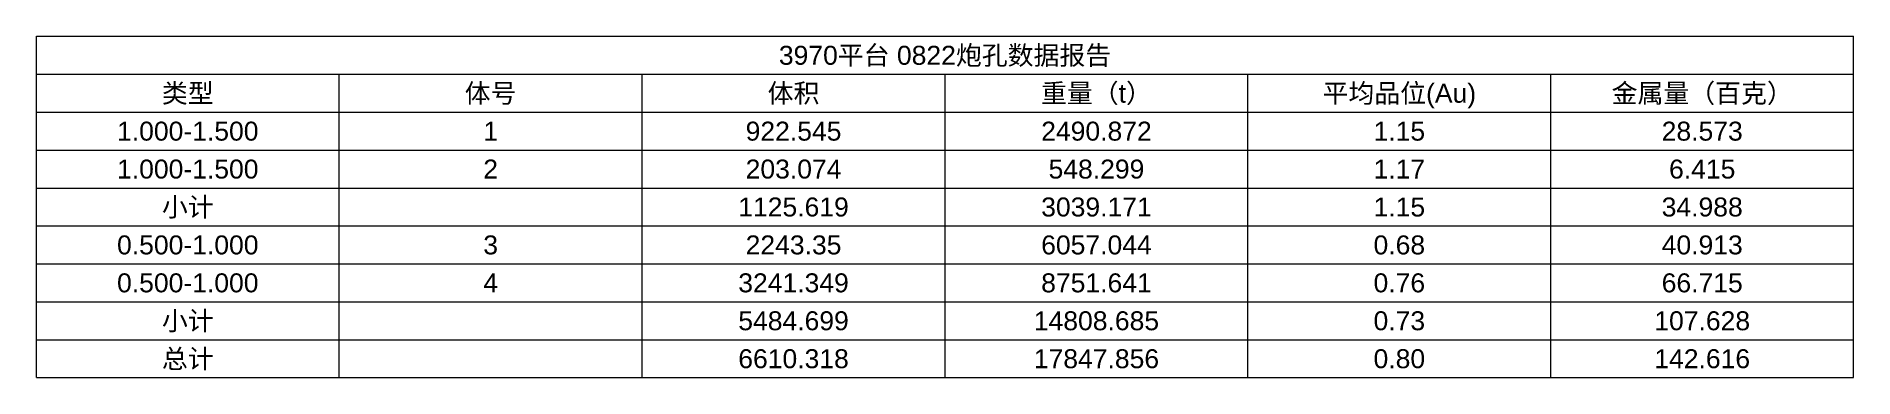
# Model space of a CAD drawing. Header units: inches. Extents: x 469961 to 470038, y 4349672 to 4349793.
# Drawn here: x 469961.4 to 470025.7, y 4349671.8 to 4349683.8 of the extents above; entities that cross this region are included whole.
import ezdxf
from ezdxf.enums import TextEntityAlignment as Align

# ---------------------------------------------------------------- set-up
doc = ezdxf.new("R2010")
doc.units = ezdxf.units.IN
doc.header["$MEASUREMENT"] = 0
doc.styles.add('3dmine_textStyle_2', font='arial.ttf', dxfattribs={"height": 1})

msp = doc.modelspace()

# ---------------------------------------------------------------- texts
at = {"color": 7, "linetype": 'Continuous', "lineweight": 0, "style": '3dmine_textStyle_2'}
for s, height, p in [('3970平台 0822炮孔数据报告', 0.67101, (469993.551, 4349683.171, 1985.923)), ('类型', 0.671, (469966.77, 4349681.829, 1985.923)), ('体号', 0.671, (469977.482, 4349681.829, 1985.923)), ('体积', 0.671, (469988.194, 4349681.829, 1985.923)), ('重量（t）', 0.671, (469998.907, 4349681.829, 1985.923)), ('平均品位(Au)', 0.671, (470009.619, 4349681.829, 1985.923)), ('金属量（百克）', 0.671, (470020.331, 4349681.829, 1985.923)), ('1.000-1.500', 0.67101, (469966.77, 4349680.487, 1985.923)), ('1', 0.671, (469977.482, 4349680.487, 1985.923)), ('922.545', 0.671, (469988.194, 4349680.487, 1985.923)), ('2490.872', 0.671, (469998.907, 4349680.487, 1985.923)), ('1.15', 0.671, (470009.619, 4349680.487, 1985.923)), ('28.573', 0.671, (470020.331, 4349680.487, 1985.923)), ('1.000-1.500', 0.67101, (469966.77, 4349679.145, 1985.923)), ('2', 0.671, (469977.482, 4349679.145, 1985.923)), ('203.074', 0.671, (469988.194, 4349679.145, 1985.923)), ('548.299', 0.671, (469998.907, 4349679.145, 1985.923)), ('6.415', 0.671, (470020.331, 4349679.145, 1985.923)), ('1.17', 0.671, (470009.619, 4349679.145, 1985.923)), ('小计', 0.671, (469966.77, 4349677.803, 1985.923)), ('1125.619', 0.671, (469988.194, 4349677.803, 1985.923)), ('3039.171', 0.671, (469998.907, 4349677.803, 1985.923)), ('1.15', 0.671, (470009.619, 4349677.803, 1985.923)), ('34.988', 0.671, (470020.331, 4349677.803, 1985.923)), ('0.500-1.000', 0.67101, (469966.77, 4349676.461, 1985.923)), ('3', 0.671, (469977.482, 4349676.461, 1985.923)), ('2243.35', 0.671, (469988.194, 4349676.461, 1985.923)), ('6057.044', 0.671, (469998.907, 4349676.461, 1985.923)), ('0.68', 0.671, (470009.619, 4349676.461, 1985.923)), ('40.913', 0.671, (470020.331, 4349676.461, 1985.923)), ('0.500-1.000', 0.67101, (469966.77, 4349675.119, 1985.923)), ('4', 0.671, (469977.482, 4349675.119, 1985.923)), ('3241.349', 0.671, (469988.194, 4349675.119, 1985.923)), ('8751.641', 0.671, (469998.907, 4349675.119, 1985.923)), ('0.76', 0.671, (470009.619, 4349675.119, 1985.923)), ('66.715', 0.671, (470020.331, 4349675.119, 1985.923)), ('小计', 0.671, (469966.77, 4349673.777, 1985.923)), ('5484.699', 0.671, (469988.194, 4349673.777, 1985.923)), ('14808.685', 0.671, (469998.907, 4349673.777, 1985.923)), ('0.73', 0.671, (470009.619, 4349673.777, 1985.923)), ('107.628', 0.671, (470020.331, 4349673.777, 1985.923)), ('总计', 0.671, (469966.77, 4349672.435, 1985.923)), ('6610.318', 0.671, (469988.194, 4349672.435, 1985.923)), ('17847.856', 0.671, (469998.907, 4349672.435, 1985.923)), ('0.80', 0.671, (470009.619, 4349672.435, 1985.923)), ('142.616', 0.671, (470020.331, 4349672.435, 1985.923))]:
    msp.add_text(s, height=height, dxfattribs=at).set_placement(p, align=Align.MIDDLE_CENTER)

# ---------------------------------------------------------------- linework, layer by layer
at = {"color": 7, "linetype": 'Continuous', "lineweight": 0, "elevation": 1985.923}
for points in [[(469961.414, 4349682.5), (469961.414, 4349683.842), (470025.687, 4349683.842)], [(469961.414, 4349671.764), (470025.687, 4349671.764), (470025.687, 4349683.842)], [(469961.414, 4349681.158), (469961.414, 4349682.5), (469972.126, 4349682.5)], [(469972.126, 4349681.158), (469972.126, 4349682.5), (469982.838, 4349682.5)], [(469982.838, 4349681.158), (469982.838, 4349682.5), (469993.551, 4349682.5)], [(469993.551, 4349681.158), (469993.551, 4349682.5), (470004.263, 4349682.5)], [(470004.263, 4349681.158), (470004.263, 4349682.5), (470014.975, 4349682.5)], [(470014.975, 4349681.158), (470014.975, 4349682.5), (470025.687, 4349682.5)], [(469961.414, 4349679.816), (469961.414, 4349681.158), (469972.126, 4349681.158)], [(469972.126, 4349679.816), (469972.126, 4349681.158), (469982.838, 4349681.158)], [(469982.838, 4349679.816), (469982.838, 4349681.158), (469993.551, 4349681.158)], [(469993.551, 4349679.816), (469993.551, 4349681.158), (470004.263, 4349681.158)], [(470004.263, 4349679.816), (470004.263, 4349681.158), (470014.975, 4349681.158)], [(470014.975, 4349679.816), (470014.975, 4349681.158), (470025.687, 4349681.158)], [(469961.414, 4349678.474), (469961.414, 4349679.816), (469972.126, 4349679.816)], [(469972.126, 4349678.474), (469972.126, 4349679.816), (469982.838, 4349679.816)], [(469982.838, 4349678.474), (469982.838, 4349679.816), (469993.551, 4349679.816)], [(469993.551, 4349678.474), (469993.551, 4349679.816), (470004.263, 4349679.816)], [(470004.263, 4349678.474), (470004.263, 4349679.816), (470014.975, 4349679.816)], [(470014.975, 4349678.474), (470014.975, 4349679.816), (470025.687, 4349679.816)], [(469961.414, 4349677.132), (469961.414, 4349678.474), (469972.126, 4349678.474)], [(469972.126, 4349677.132), (469972.126, 4349678.474), (469982.838, 4349678.474)], [(469982.838, 4349677.132), (469982.838, 4349678.474), (469993.551, 4349678.474)], [(469993.551, 4349677.132), (469993.551, 4349678.474), (470004.263, 4349678.474)], [(470004.263, 4349677.132), (470004.263, 4349678.474), (470014.975, 4349678.474)], [(470014.975, 4349677.132), (470014.975, 4349678.474), (470025.687, 4349678.474)], [(469961.414, 4349675.79), (469961.414, 4349677.132), (469972.126, 4349677.132)], [(469972.126, 4349675.79), (469972.126, 4349677.132), (469982.838, 4349677.132)], [(469982.838, 4349675.79), (469982.838, 4349677.132), (469993.551, 4349677.132)], [(469993.551, 4349675.79), (469993.551, 4349677.132), (470004.263, 4349677.132)], [(470004.263, 4349675.79), (470004.263, 4349677.132), (470014.975, 4349677.132)], [(470014.975, 4349675.79), (470014.975, 4349677.132), (470025.687, 4349677.132)], [(469961.414, 4349674.448), (469961.414, 4349675.79), (469972.126, 4349675.79)], [(469972.126, 4349674.448), (469972.126, 4349675.79), (469982.838, 4349675.79)], [(469982.838, 4349674.448), (469982.838, 4349675.79), (469993.551, 4349675.79)], [(469993.551, 4349674.448), (469993.551, 4349675.79), (470004.263, 4349675.79)], [(470004.263, 4349674.448), (470004.263, 4349675.79), (470014.975, 4349675.79)], [(470014.975, 4349674.448), (470014.975, 4349675.79), (470025.687, 4349675.79)], [(469961.414, 4349673.106), (469961.414, 4349674.448), (469972.126, 4349674.448)], [(469972.126, 4349673.106), (469972.126, 4349674.448), (469982.838, 4349674.448)], [(469982.838, 4349673.106), (469982.838, 4349674.448), (469993.551, 4349674.448)], [(469993.551, 4349673.106), (469993.551, 4349674.448), (470004.263, 4349674.448)], [(470004.263, 4349673.106), (470004.263, 4349674.448), (470014.975, 4349674.448)], [(470014.975, 4349673.106), (470014.975, 4349674.448), (470025.687, 4349674.448)], [(469961.414, 4349671.764), (469961.414, 4349673.106), (469972.126, 4349673.106)], [(469972.126, 4349671.764), (469972.126, 4349673.106), (469982.838, 4349673.106)], [(469982.838, 4349671.764), (469982.838, 4349673.106), (469993.551, 4349673.106)], [(469993.551, 4349671.764), (469993.551, 4349673.106), (470004.263, 4349673.106)], [(470004.263, 4349671.764), (470004.263, 4349673.106), (470014.975, 4349673.106)], [(470014.975, 4349671.764), (470014.975, 4349673.106), (470025.687, 4349673.106)]]:
    msp.add_lwpolyline(points, dxfattribs=at)

msp.set_redraw_order([(e.dxf.handle, doc.entitydb.next_handle()) for e in msp.query("TEXT MTEXT ATTDEF DIMENSION ARC_DIMENSION")])  # texts and dimensions are drawn at this point

doc.saveas('drawing.dxf')
